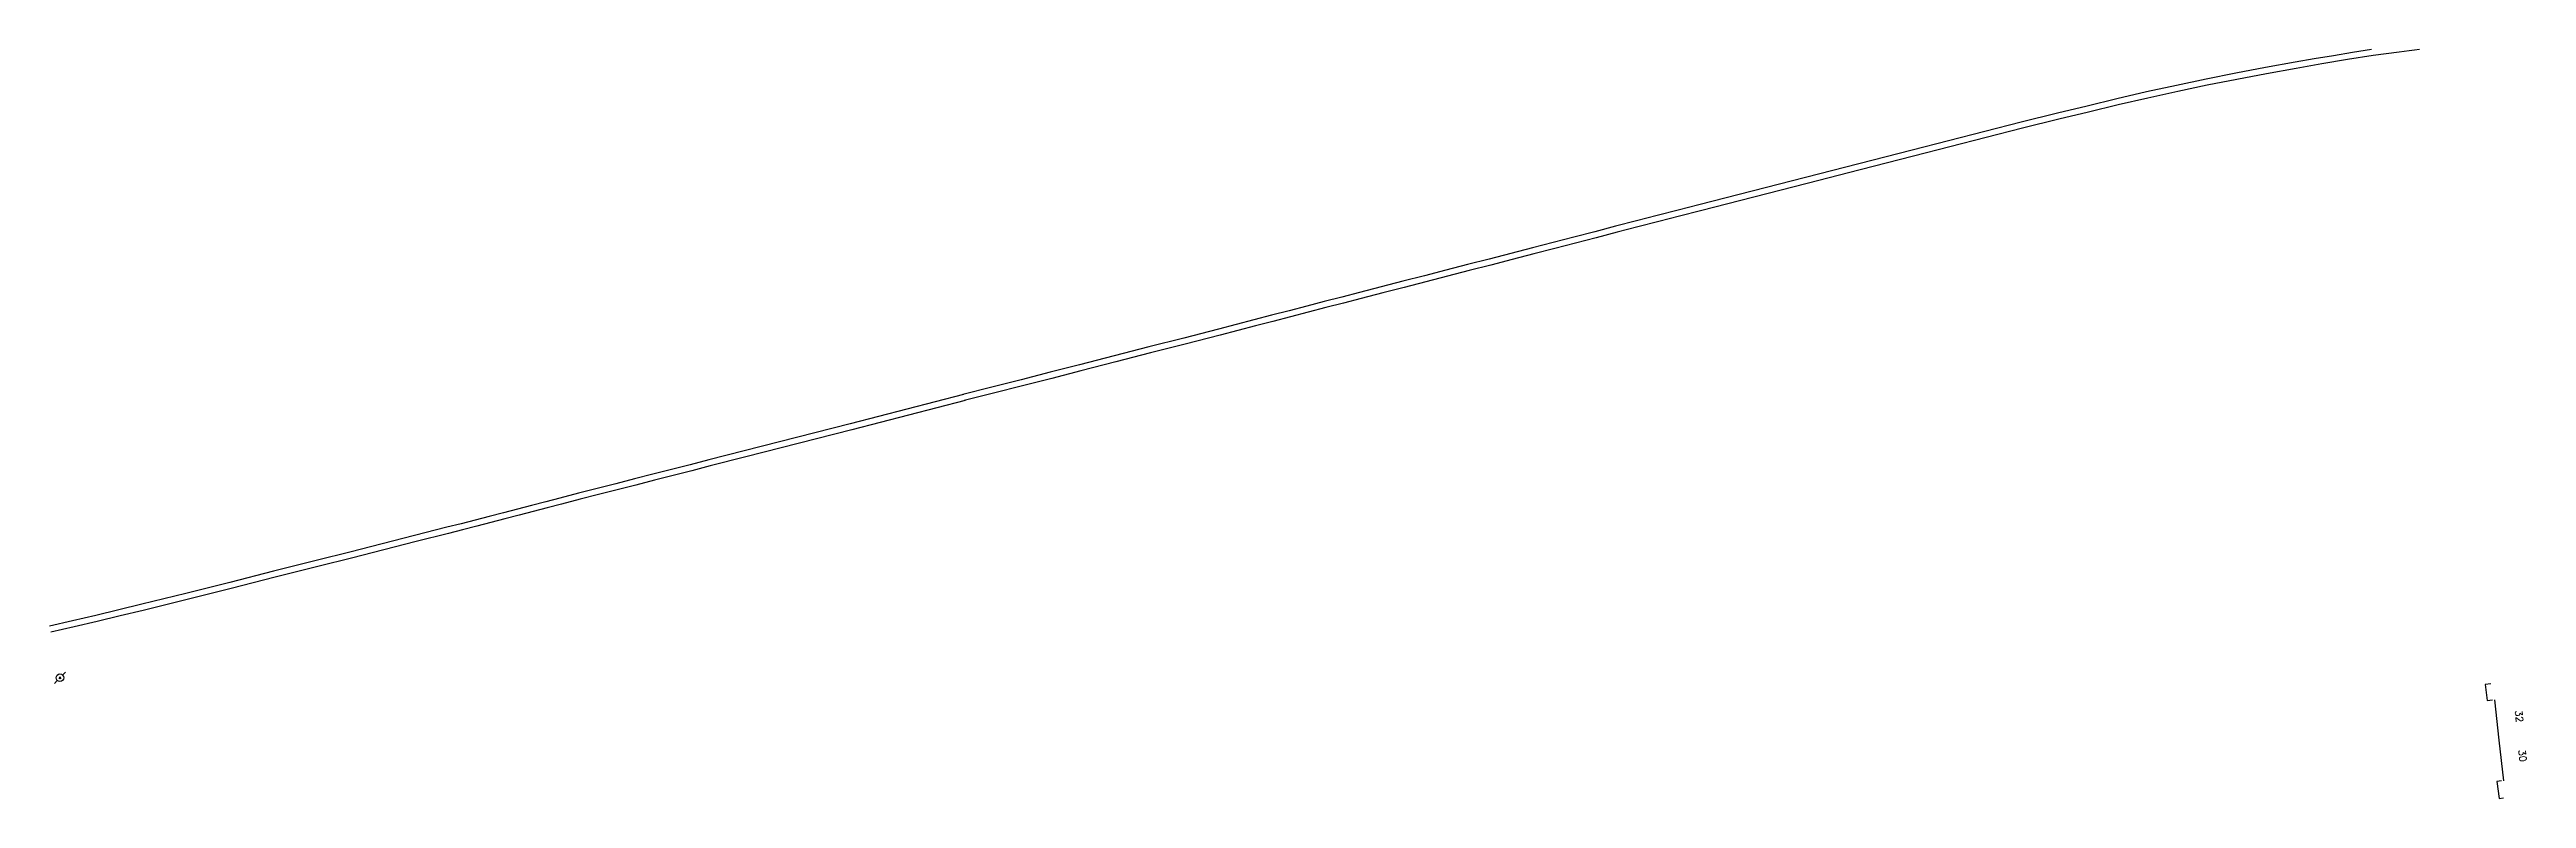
# Model space of a CAD drawing. Header units: millimetres. Extents: x 151000 to 152000, y 126000 to 127000.
# Drawn here: x 151033.4 to 151472, y 126543.5 to 126676 of the extents above; entities that cross this region are included whole.
import ezdxf

# ---------------------------------------------------------------- set-up
doc = ezdxf.new("R2010")
doc.units = ezdxf.units.MM
doc.layers.get('0').update_dxf_attribs({"linetype": 'CONTINUOUS'})
for name, color, linetype in [('W0100', 7, 'CONTINUOUS'), ('W0473', 7, 'CONTINUOUS'), ('W0701', 7, 'CONTINUOUS'), ('W0991', 7, 'CONTINUOUS')]:
    doc.layers.add(name, color=color, linetype=linetype)
doc.styles.get("Standard").update_dxf_attribs({"font": 'romans.shx', "width": 0.85})

msp = doc.modelspace()

# ---------------------------------------------------------------- texts
at = {"layer": 'W0991'}
for s, p in [('32', (151469.95, 126559.04)), ('30', (151470.55, 126552.06))]:
    msp.add_text(s, height=1.25, rotation=276.2925, dxfattribs=at).set_placement(p)

# ---------------------------------------------------------------- blocks, each defined once
blk = doc.blocks.new('T473')
for p, q in [((-0.166667, 0.166667), (0.166667, -0.166667)), ((-0.166667, -0.166667), (0.166667, 0.166667)), ((0.500001, 0.500001), (1.000002, 1.000002)), ((-1.000002, -1.000002), (-0.500001, -0.500001))]:
    blk.add_line(p, q)
blk.add_ellipse((0, 0), major_axis=(0.471405, 0.471405), ratio=1, start_param=5.4977871438, end_param=11.780972451)

# ---------------------------------------------------------------- linework, layer by layer
at = {"layer": 'W0100', "flags": 128}
for points in [[(151465.67, 126563.78), (151464.67, 126563.67), (151465.04, 126560.84), (151465.98, 126560.94)], [(151466.31, 126560.98), (151467.1, 126553.81), (151467.89, 126546.65)], [(151467.56, 126546.61), (151466.74, 126546.52), (151467.13, 126543.51), (151467.89, 126543.6)]]:
    msp.add_lwpolyline(points, dxfattribs=at)
at = {"layer": 'W0701'}
for points in [[(151444.55, 126676), (151441.16, 126675.48), (151437.78, 126674.92), (151434.4, 126674.34), (151431.03, 126673.75), (151425.75, 126672.8), (151420.49, 126671.8), (151415.24, 126670.76), (151409.99, 126669.67), (151404.71, 126668.5), (151399.44, 126667.28), (151394.17, 126666.01), (151388.92, 126664.73), (151382.48, 126663.14), (151376.05, 126661.5), (151369.62, 126659.85), (151363.19, 126658.2), (151353.76, 126655.79), (151344.32, 126653.39), (151334.88, 126650.97), (151325.45, 126648.55), (151321.76, 126647.6), (151318.07, 126646.65), (151314.39, 126645.69), (151310.7, 126644.73), (151307.02, 126643.78), (151303.33, 126642.82), (151299.65, 126641.86), (151295.96, 126640.91), (151292.14, 126639.92), (151288.31, 126638.94), (151284.49, 126637.95), (151280.67, 126636.97), (151276.84, 126635.98), (151273.02, 126635), (151269.2, 126634.01), (151265.37, 126633.03), (151262.25, 126632.22), (151259.13, 126631.41), (151256.01, 126630.6), (151252.89, 126629.79), (151249.77, 126628.99), (151246.64, 126628.18), (151243.52, 126627.37), (151240.4, 126626.56), (151234.24, 126624.97), (151228.09, 126623.38), (151221.93, 126621.8), (151215.77, 126620.22), (151210.6, 126618.9), (151205.44, 126617.58), (151200.27, 126616.27), (151195.1, 126614.96)], [(151453.04, 126676), (151452.14, 126675.89), (151451.23, 126675.78), (151450.32, 126675.67), (151449.42, 126675.56), (151444.85, 126674.93), (151440.3, 126674.22), (151435.76, 126673.46), (151431.22, 126672.66), (151425.96, 126671.71), (151420.7, 126670.72), (151415.46, 126669.68), (151410.22, 126668.59), (151404.95, 126667.43), (151399.68, 126666.2), (151394.43, 126664.94), (151389.18, 126663.66), (151382.74, 126662.07), (151376.31, 126660.43), (151369.89, 126658.78), (151363.47, 126657.13), (151354.03, 126654.73), (151344.59, 126652.32), (151335.16, 126649.91), (151325.72, 126647.49), (151322.04, 126646.54), (151318.35, 126645.58), (151314.66, 126644.63), (151310.98, 126643.67), (151307.29, 126642.71), (151303.61, 126641.76), (151299.92, 126640.8), (151296.23, 126639.85), (151292.41, 126638.86), (151288.59, 126637.87), (151284.76, 126636.89), (151280.94, 126635.9), (151277.12, 126634.92), (151273.29, 126633.93), (151269.47, 126632.95), (151265.65, 126631.96), (151262.53, 126631.15), (151259.4, 126630.35), (151256.28, 126629.54), (151253.16, 126628.73), (151250.04, 126627.92), (151246.92, 126627.11), (151243.8, 126626.31), (151240.68, 126625.5), (151234.52, 126623.91), (151228.36, 126622.32), (151222.2, 126620.73), (151216.04, 126619.15), (151210.87, 126617.83), (151205.71, 126616.52), (151200.54, 126615.2), (151195.37, 126613.9)], [(151195.26, 126615), (151190.24, 126613.7), (151185.23, 126612.4), (151180.21, 126611.1), (151175.19, 126609.8), (151168.93, 126608.2), (151162.67, 126606.6), (151156.41, 126605), (151150.15, 126603.4), (151146.85, 126602.55), (151143.56, 126601.71), (151140.26, 126600.87), (151136.97, 126600.03), (151133.67, 126599.19), (151130.37, 126598.34), (151127.08, 126597.5), (151123.78, 126596.65), (151121.28, 126596.01), (151118.78, 126595.36), (151116.29, 126594.71), (151113.79, 126594.06), (151111.29, 126593.41), (151108.79, 126592.77), (151106.29, 126592.12), (151103.79, 126591.48), (151098.06, 126590.01), (151092.34, 126588.56), (151086.61, 126587.11), (151080.88, 126585.66), (151073.1, 126583.7), (151065.33, 126581.73), (151057.54, 126579.78), (151049.75, 126577.86), (151045.68, 126576.87), (151041.6, 126575.89), (151037.51, 126574.92), (151033.43, 126573.97)], [(151195.54, 126613.94), (151190.52, 126612.63), (151185.5, 126611.33), (151180.48, 126610.03), (151175.46, 126608.74), (151169.2, 126607.13), (151162.94, 126605.53), (151156.68, 126603.93), (151150.42, 126602.33), (151147.13, 126601.49), (151143.83, 126600.64), (151140.54, 126599.8), (151137.24, 126598.96), (151133.94, 126598.12), (151130.65, 126597.28), (151127.35, 126596.43), (151124.06, 126595.59), (151121.56, 126594.94), (151119.06, 126594.29), (151116.56, 126593.65), (151114.06, 126593), (151111.56, 126592.35), (151109.06, 126591.7), (151106.56, 126591.05), (151104.06, 126590.41), (151098.34, 126588.95), (151092.61, 126587.49), (151086.88, 126586.04), (151081.15, 126584.6), (151073.37, 126582.63), (151065.59, 126580.67), (151057.81, 126578.72), (151050.01, 126576.79), (151045.93, 126575.8), (151041.85, 126574.82), (151037.77, 126573.85), (151033.68, 126572.9)]]:
    msp.add_lwpolyline(points, dxfattribs=at)

# ---------------------------------------------------------------- block references
at = {"layer": 'W0473'}
msp.add_blockref('T473', (151035.28, 126564.86), dxfattribs=at)

msp.set_redraw_order([(e.dxf.handle, doc.entitydb.next_handle()) for e in msp.query("TEXT MTEXT ATTDEF DIMENSION ARC_DIMENSION")])  # texts and dimensions are drawn at this point

doc.saveas('drawing.dxf')
